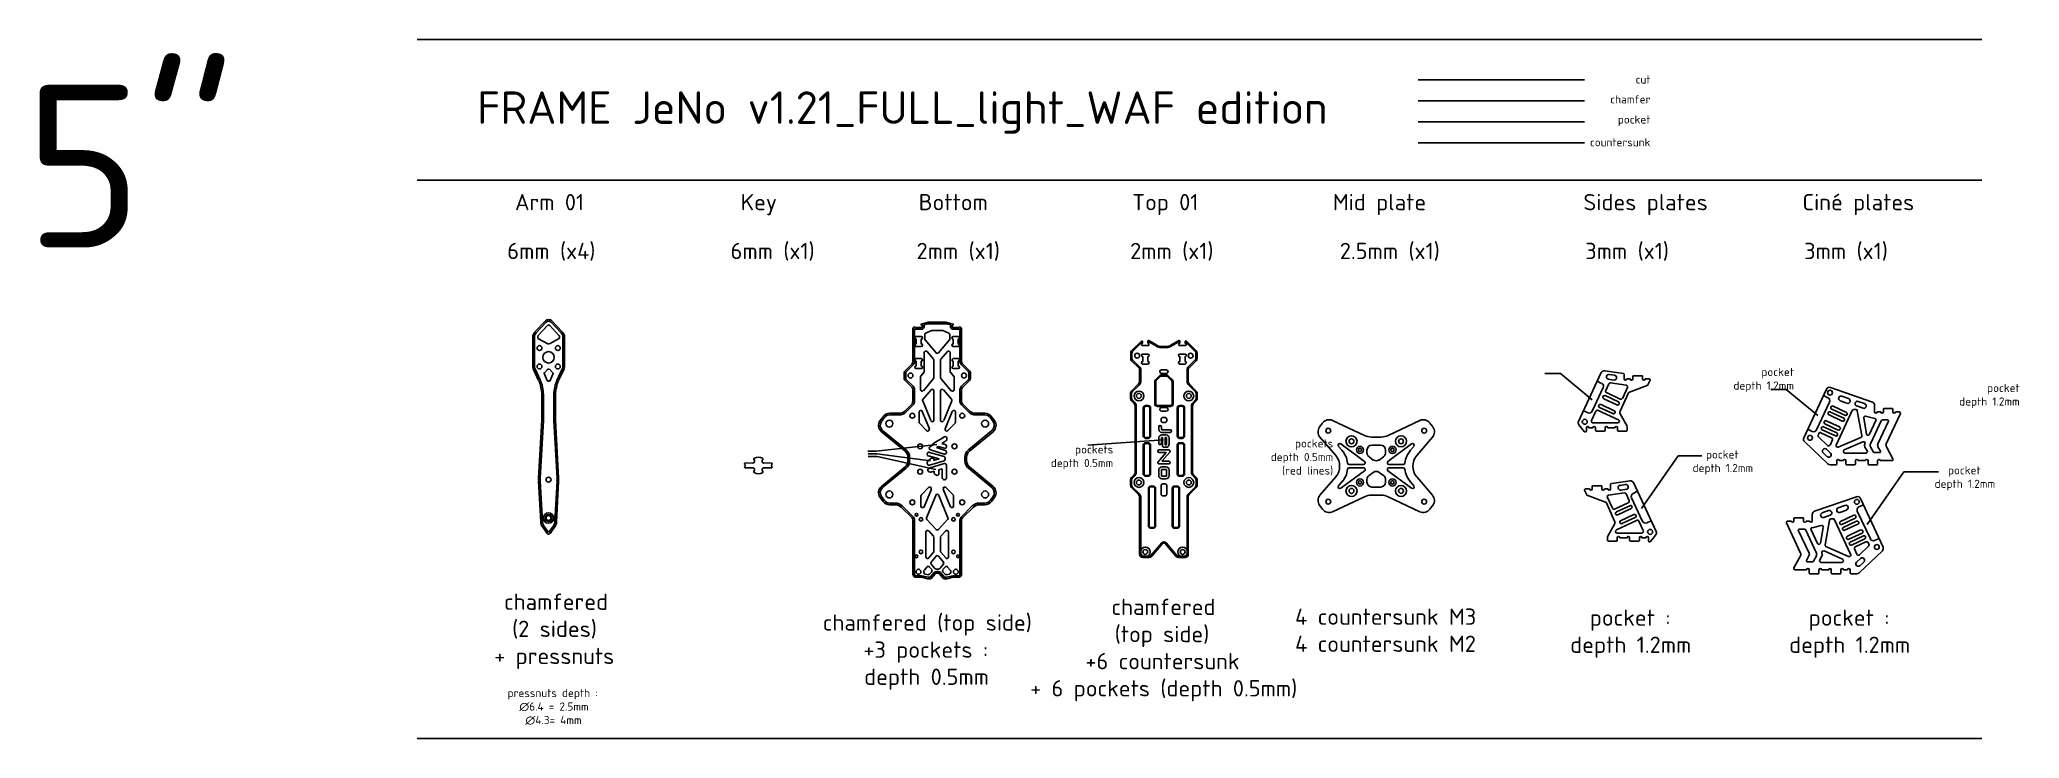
# Model space of a CAD drawing. Header units: millimetres. Extents: x -232 to 986, y 0 to 429.
import ezdxf

# ---------------------------------------------------------------- set-up
doc = ezdxf.new("R2010")
doc.units = ezdxf.units.MM
doc.linetypes.add('JIS_09_08', pattern=[10.75, 8, -0.55, 0.55, -0.55, 0.55, -0.55])
for name, color, linetype in [('Calque1', 150, 'Continuous'), ('Calque1_chamfered', 40, 'Continuous'), ('Calque1_countersunk', 90, 'Continuous'), ('Calque1_pocket', 10, 'Continuous')]:
    doc.layers.add(name, color=color, linetype=linetype)
doc.styles.get("Standard").update_dxf_attribs({"font": 'arial.ttf'})

msp = doc.modelspace()

# ---------------------------------------------------------------- texts
at = {"linetype": 'JIS_09_08'}
for s, width, insert, char_height, attachment_point in [('{\\fISOCPEUR|b0|i0|c0|p34;5"}', 327.756, (-241.5, 401.8), 100, 1), ('{\\fISOCPEUR|b0|i0|c0|p34;FRAME JeNo v1.21_FULL_light_WAF edition}', 689.507, (36.9, 397.7), 20, 1), ('{\\fISOCPEUR|b0|i0|c0|p34;Arm 01}', 327.756, (60.2, 334.6), 10, 1), ('{\\fISOCPEUR|b0|i0|c0|p34;Key}', 327.756, (199.1, 334.6), 10, 1), ('{\\fISOCPEUR|b0|i0|c0|p34;Bottom}', 327.756, (308.6, 334.6), 10, 1), ('{\\fISOCPEUR|b0|i0|c0|p34;Top 01}', 327.756, (440, 334.6), 10, 1), ('{\\fISOCPEUR|b0|i0|c0|p34;Mid plate}', 327.756, (563.4, 334.6), 10, 1), ('{\\fISOCPEUR|b0|i0|c0|p34;Sides plates}', 327.756, (717.6, 334.6), 10, 1), ('{\\fISOCPEUR|b0|i0|c0|p34;Ciné plates}', 327.756, (852.3, 334.6), 10, 1), ('{\\fISOCPEUR|b0|i0|c0|p34;6mm (x4)}', 327.756, (55.5, 304.6), 10, 1), ('{\\fISOCPEUR|b0|i0|c0|p34;6mm (x1)}', 327.756, (192.9, 304.6), 10, 1), ('{\\fISOCPEUR|b0|i0|c0|p34;2mm (x1)}', 327.756, (307.3, 304.6), 10, 1), ('{\\fISOCPEUR|b0|i0|c0|p34;2mm (x1)}', 327.756, (438.7, 304.6), 10, 1), ('{\\fISOCPEUR|b0|i0|c0|p34;2.5mm (x1)}', 327.756, (567.7, 304.6), 10, 1), ('{\\fISOCPEUR|b0|i0|c0|p34;3mm (x1)}', 327.756, (718.7, 304.6), 10, 1), ('{\\fISOCPEUR|b0|i0|c0|p34;3mm (x1)}', 327.756, (853.4, 304.6), 10, 1), ('{\\fISOCPEUR|b0|i0|c0|p34;pocket \\Pdepth 1.2mm }', 327.756, (847.1, 227.7), 5, 3), ('{\\fISOCPEUR|b0|i0|c0|p34;pocket \\Pdepth 1.2mm }', 327.756, (986, 217.9), 5, 3), ('{\\fISOCPEUR|b0|i0|c0|p34;pockets \\Pdepth 0.5mm\\P(red lines) }', 327.756, (563.6, 183.8), 5, 3), ('{\\fISOCPEUR|b0|i0|c0|p34;pockets \\Pdepth 0.5mm }', 327.756, (428.3, 180.1), 5, 3), ('\\pi154.37807;{\\fISOCPEUR|b0|i0|c0|p34;pocket \\P\\pi146.12807;depth 1.2mm }', 327.756, (638.6, 177), 5, 1), ('\\pi154.37807;{\\fISOCPEUR|b0|i0|c0|p34;pocket \\P\\pi146.12807;depth 1.2mm }', 327.756, (787.5, 167.3), 5, 1), ('\\pi133.87807;{\\fISOCPEUR|b0|i0|c0|p34;chamfered\\P\\pi138.87807;(2 sides)\\P\\pi127.87807;+ pressnuts}', 327.756, (-80.4, 89), 10, 1), ('\\pi133.87807;{\\fISOCPEUR|b0|i0|c0|p34;chamfered\\P\\pi135.87807;(top side)\\P\\pi117.87807;+6 countersunk\\P\\pi83.87807;+ 6 pockets (depth 0.5mm)}', 327.756, (293.3, 85.8), 10, 1), ('\\pi101.87807;{\\fISOCPEUR|b0|i0|c0|p34;chamfered (top side)\\P\\pi126.87807;+3 pockets :\\P\\pi127.37807;depth 0.5mm }', 327.756, (147.7, 76.2), 10, 1), ('\\pi109.87807;{\\fISOCPEUR|b0|i0|c0|p34;4 countersunk M3\\P4 countersunk M2}', 327.756, (430.3, 79.8), 10, 1), ('\\pi140.37807;{\\fISOCPEUR|b0|i0|c0|p34;pocket :\\P\\pi128.37807;depth 1.2mm }', 327.756, (581.1, 79.2), 10, 1), ('\\pi140.37807;{\\fISOCPEUR|b0|i0|c0|p34;pocket :\\P\\pi128.37807;depth 1.2mm }', 327.756, (715.8, 79.2), 10, 1)]:
    msp.add_mtext_dynamic_manual_height_columns(s, width=width, gutter_width=12.5, heights=[0], dxfattribs=dict(at, insert=insert, char_height=char_height, attachment_point=attachment_point))
at = {"insert": (19.2, 30.4), "char_height": 5, "attachment_point": 1}
msp.add_mtext_dynamic_manual_height_columns('\\pi36.45843;{\\fISOCPEUR|b0|i0|c0|p34;pressnuts depth : \\P\\pi43.70843;∅6.4 = 2.5mm\\P\\pi47.45843;∅4.3= 4mm}', width=126.917, gutter_width=12.5, heights=[0], dxfattribs=at)
at = {"layer": 'Calque1', "insert": (758.8, 407.5), "char_height": 5, "attachment_point": 3}
msp.add_mtext_dynamic_manual_height_columns('{\\fISOCPEUR|b0|i0|c0|p34;cut}', width=327.756, gutter_width=12.5, heights=[0], dxfattribs=at)
at = {"layer": 'Calque1_chamfered', "insert": (758.8, 395.3), "char_height": 5, "attachment_point": 3}
msp.add_mtext_dynamic_manual_height_columns('{\\fISOCPEUR|b0|i0|c0|p34;chamfer}', width=327.756, gutter_width=12.5, heights=[0], dxfattribs=at)
at = {"layer": 'Calque1_countersunk', "insert": (758.8, 368.9), "char_height": 5, "attachment_point": 3}
msp.add_mtext_dynamic_manual_height_columns('{\\fISOCPEUR|b0|i0|c0|p34;countersunk}', width=327.756, gutter_width=12.5, heights=[0], dxfattribs=at)
at = {"layer": 'Calque1_pocket', "insert": (758.8, 382.9), "char_height": 5, "attachment_point": 3}
msp.add_mtext_dynamic_manual_height_columns('{\\fISOCPEUR|b0|i0|c0|p34;pocket}', width=327.756, gutter_width=12.5, heights=[0], dxfattribs=at)

# ---------------------------------------------------------------- linework, layer by layer
for p, q in [((703.4, 224.2), (693.9, 224.2)), ((722.9, 208.1), (703.4, 224.2)), ((842.3, 214.4), (832.8, 214.4)), ((861.8, 198.4), (842.3, 214.4)), ((459.2, 183.5), (412.7, 180.3)), ((282.5, 176.6), (277.4, 176.6)), ((282.9, 174.9), (277.6, 174.9)), ((283.1, 173.2), (277.6, 173.2)), ((319.7, 180.7), (282.5, 176.6)), ((282.9, 174.9), (315.8, 170.5)), ((283.1, 173.2), (319.1, 165.2)), ((753.3, 141.2), (775.8, 173.6)), ((775.8, 173.6), (790.4, 173.6)), ((892.1, 131.4), (914.7, 163.8)), ((914.7, 163.8), (936.1, 163.8))]:
    msp.add_line(p, q)
at = {"layer": 'Calque1'}
for p, q in [((0, 429.5), (962.6, 429.5)), ((616, 404.7), (718.2, 404.7)), ((0, 343.2), (962.6, 343.2)), ((78.8, 256.5), (72.5, 249.9)), ((83.1, 256.5), (89.3, 249.9)), ((71.2, 246.5), (71.2, 228.8)), ((74.3, 247), (74.3, 246.4)), ((80.2, 253.7), (74.5, 247.6)), ((74.8, 245.5), (80.5, 242.6)), ((87.1, 245.5), (81.4, 242.6)), ((81.7, 253.7), (87.3, 247.6)), ((87.6, 247), (87.6, 246.4)), ((90.7, 246.5), (90.7, 228.8)), ((312.3, 245.5), (312.3, 248.2)), ((319.3, 237), (312.5, 244.9)), ((312.9, 249.1), (316.7, 250.7)), ((317.1, 250.8), (320, 250.8)), ((323, 250.8), (320, 250.8)), ((320.8, 237), (327.6, 244.9)), ((327.2, 249.1), (323.4, 250.7)), ((327.8, 245.5), (327.8, 248.2)), ((312, 225.6), (312, 237.1)), ((313.8, 237.8), (317.8, 233.1)), ((318, 232.5), (318, 221.8)), ((322, 232.5), (322, 221.8)), ((326.3, 237.8), (322.3, 233.1)), ((328, 225.6), (328, 237.1)), ((71.6, 226.7), (74.8, 219.9)), ((78.3, 223.8), (80, 220)), ((78.5, 224.9), (80.2, 226.7)), ((83.4, 224.9), (81.6, 226.7)), ((83.6, 223.8), (81.8, 220)), ((90.2, 226.7), (87.1, 219.9)), ((309.7, 222.1), (309.7, 214.4)), ((310, 222.7), (311.8, 224.9)), ((317.8, 221.1), (311.5, 213.7)), ((322.3, 221.1), (328.6, 213.7)), ((330.1, 222.7), (328.3, 224.9)), ((330.4, 222.1), (330.4, 214.4)), ((458, 226.5), (460.9, 226.5)), ((460.9, 224.3), (458, 224.3)), ((714.6, 194.8), (728.6, 224.8)), ((730.7, 226), (742.2, 224.3)), ((733, 220.7), (736.3, 220.2)), ((733.4, 223.7), (736.7, 223.2)), ((742.6, 220.9), (742.6, 223.8)), ((744.2, 220.9), (746.4, 220.9)), ((748, 220.9), (748, 222.4)), ((748.5, 222.9), (753.5, 222.9)), ((754, 220.9), (754, 222.4)), ((755.6, 220.9), (758.2, 220.9)), ((757.3, 217.3), (758.7, 220.2)), ((76.7, 196.5), (76.7, 211.4)), ((85.2, 196.5), (85.2, 211.4)), ((311.1, 207.4), (316.1, 195.3)), ((311.3, 208.4), (316.3, 214.2)), ((318, 213.6), (318, 195.6)), ((322, 213.6), (322, 195.6)), ((328.8, 208.4), (323.8, 214.2)), ((329, 207.4), (324, 195.3)), ((730.1, 208.8), (738.2, 205)), ((730.9, 210.7), (739.1, 206.8)), ((731.3, 213.8), (733.2, 217.9)), ((731.7, 212.5), (740.2, 208.5)), ((734.2, 218.5), (743.9, 217.1)), ((740.1, 201.2), (745.3, 212.3)), ((741.6, 209), (744.7, 215.7)), ((745.9, 212.8), (756.8, 216.8)), ((853.2, 184.7), (867.1, 214.6)), ((869.6, 215.6), (895.4, 206.7)), ((879.7, 206), (875.6, 207.5)), ((880.7, 208.9), (876.6, 210.3)), ((890.6, 205.8), (886.7, 207.1)), ((74.8, 160), (76.7, 195.5)), ((87.1, 160), (85.2, 195.5)), ((308.9, 194.4), (308.9, 200.6)), ((310.8, 201), (315.2, 190.3)), ((329.3, 201), (324.9, 190.3)), ((331.2, 194.4), (331.2, 200.6)), ((460.9, 203.3), (458, 203.3)), ((458, 201.1), (460.9, 201.1)), ((582.8, 186.1), (563.2, 195.4)), ((597.4, 186.1), (617, 195.4)), ((722.6, 195.3), (725.3, 201.1)), ((726.6, 201.6), (739.1, 195.8)), ((727.5, 203.4), (735.7, 199.6)), ((728.4, 205.2), (736.5, 201.4)), ((744.4, 191.8), (740.2, 199.4)), ((867, 195.2), (875.1, 191.4)), ((868.7, 198.8), (876.8, 195)), ((869.5, 200.6), (877.7, 196.8)), ((870.4, 202.4), (878.5, 198.6)), ((871.2, 204.2), (879.4, 200.4)), ((873.1, 180.3), (883, 201.5)), ((883.9, 202.1), (885.2, 202.1)), ((889.6, 202.9), (885.7, 204.3)), ((888.9, 186.1), (886.1, 201.3)), ((891.7, 187.1), (890, 196.9)), ((896.8, 196.7), (891.2, 198)), ((893.6, 186.9), (897.5, 195.3)), ((894.2, 181), (900.9, 195.5)), ((896.7, 200.7), (896.7, 204.8)), ((898.3, 200.7), (900.5, 200.7)), ((898.7, 181), (905.3, 195)), ((901.4, 195.7), (904.8, 195.7)), ((902.1, 200.7), (902.1, 202.2)), ((902.6, 202.7), (907.5, 202.7)), ((903.9, 181), (912.6, 199.6)), ((908, 200.7), (908, 202.2)), ((909.6, 200.7), (911.8, 200.7)), ((309.1, 193.7), (313.5, 189.2)), ((331, 193.7), (326.6, 189.2)), ((555.3, 191.4), (557.1, 193.8)), ((555.5, 185.2), (565.2, 173.8)), ((590.1, 185.2), (587.1, 185.2)), ((590.1, 185.2), (593.2, 185.2)), ((624.7, 185.2), (615, 173.8)), ((624.9, 191.4), (623.1, 193.8)), ((718.1, 188.6), (714.8, 192.8)), ((718.5, 188.4), (718.9, 188.4)), ((719.4, 188.9), (719.4, 190.9)), ((721, 190.9), (723.4, 190.9)), ((723.5, 193.9), (738.7, 193.9)), ((725, 189.4), (725, 190.9)), ((725.5, 188.9), (730.4, 188.9)), ((730.9, 189.4), (730.9, 190.9)), ((732.5, 190.9), (737, 190.9)), ((738.6, 189.4), (738.6, 190.9)), ((739.1, 188.9), (744, 188.9)), ((744.5, 189.4), (744.5, 191.3)), ((862, 186.5), (862.4, 187.4)), ((862.2, 185.3), (867.7, 180)), ((863.7, 187.9), (870.3, 184.8)), ((864.4, 189.7), (872.6, 185.9)), ((865.3, 191.5), (873.4, 187.7)), ((866.1, 193.4), (874.3, 189.5)), ((869.3, 180.3), (870.8, 183.5)), ((888.3, 185), (874.4, 179)), ((207.6, 170.5), (207.2, 171.6)), ((212.3, 170.5), (212.7, 171.6)), ((566.9, 179.5), (569, 177.1)), ((568.3, 181), (582.9, 170.1)), ((584.4, 177.2), (584.4, 175.5)), ((585.7, 173.1), (588.3, 171.1)), ((590.1, 180.2), (587.4, 180.2)), ((590.1, 180.2), (592.8, 180.2)), ((594.5, 173.1), (591.9, 171.1)), ((595.8, 177.2), (595.8, 175.5)), ((611.9, 181), (597.3, 170.1)), ((613.3, 179.5), (611.2, 177.1)), ((853.6, 182.5), (867.9, 168.8)), ((865, 175.5), (867.4, 173.2)), ((867.1, 177.7), (869.5, 175.4)), ((873.4, 168.7), (873.4, 170.7)), ((875, 170.7), (877.5, 170.7)), ((889.5, 182.3), (878.1, 177.3)), ((878.5, 175.4), (891.3, 175.4)), ((879.1, 168.7), (879.1, 170.7)), ((885, 168.7), (885, 170.7)), ((886.6, 170.7), (891.1, 170.7)), ((890.6, 180.4), (890.8, 180.9)), ((892.1, 176.8), (890.6, 179.5)), ((892.7, 168.7), (892.7, 170.7)), ((896, 176), (894.3, 179.2)), ((896.5, 175.7), (899.9, 175.7)), ((898.6, 168.7), (898.6, 170.7)), ((900.3, 176.5), (898.8, 179.2)), ((900.2, 170.7), (907.3, 170.7)), ((908, 171.9), (904, 179.2)), ((206.6, 169.2), (202, 169.3)), ((206.6, 166.3), (202, 166.2)), ((207.6, 165), (207.2, 163.8)), ((212.3, 165), (212.7, 163.8)), ((213.3, 169.2), (217.9, 169.3)), ((213.3, 166.3), (217.9, 166.2)), ((565.2, 160.8), (555.5, 149.5)), ((568.3, 153.7), (582.9, 164.5)), ((573.5, 168.3), (582.4, 168.3)), ((573.5, 166.3), (582.4, 166.3)), ((584.4, 157.5), (584.4, 159.2)), ((585.7, 161.6), (588.3, 163.5)), ((594.5, 161.6), (591.9, 163.5)), ((595.8, 157.5), (595.8, 159.2)), ((611.9, 153.7), (597.3, 164.5)), ((606.7, 168.3), (597.9, 168.3)), ((606.7, 166.3), (597.9, 166.3)), ((615, 160.8), (624.7, 149.5)), ((869.3, 168.2), (872.9, 168.2)), ((879.6, 168.2), (884.5, 168.2)), ((893.2, 168.2), (898.1, 168.2)), ((76.1, 133), (74.8, 158)), ((85.8, 133), (87.1, 158)), ((310, 149), (310, 142.8)), ((310.3, 149.7), (314.7, 154.2)), ((312, 142.4), (316.4, 153.1)), ((313.5, 135.6), (319.1, 149.3)), ((326.6, 135.6), (321, 149.3)), ((328.1, 142.4), (323.7, 153.1)), ((329.8, 149.7), (325.4, 154.2)), ((330, 149), (330, 142.8)), ((563.2, 139.3), (582.8, 148.5)), ((566.9, 155.2), (569, 157.6)), ((587.1, 149.5), (590.1, 149.5)), ((590.1, 154.5), (587.4, 154.5)), ((590.1, 154.5), (592.8, 154.5)), ((593.2, 149.5), (590.1, 149.5)), ((617, 139.3), (597.4, 148.5)), ((613.3, 155.2), (611.2, 157.6)), ((719.6, 149.7), (718.3, 152.6)), ((721.4, 153.3), (718.7, 153.3)), ((731.1, 145.2), (720.2, 149.2)), ((723, 153.3), (723, 154.8)), ((728.4, 155.3), (723.5, 155.3)), ((728.9, 153.3), (728.9, 154.8)), ((732.7, 153.3), (730.5, 153.3)), ((735.4, 141.4), (732.3, 148.1)), ((742.7, 150.9), (733.1, 149.5)), ((734.3, 153.3), (734.3, 156.2)), ((746.3, 158.3), (734.8, 156.7)), ((743.5, 156), (740.2, 155.5)), ((744, 153.1), (740.7, 152.6)), ((745.7, 146.2), (743.8, 150.3)), ((762.3, 127.2), (748.4, 157.2)), ((885.5, 148.5), (859.8, 139.6)), ((901.9, 117.6), (888, 147.5)), ((313.7, 134.6), (319.3, 128.4)), ((326.4, 134.6), (320.8, 128.4)), ((555.3, 143.3), (557.1, 140.8)), ((624.9, 143.3), (623.1, 140.8)), ((736.8, 133.5), (731.7, 144.7)), ((745.2, 144.8), (736.7, 140.9)), ((746.1, 143), (737.9, 139.2)), ((746.9, 141.2), (738.8, 137.4)), ((748.6, 137.6), (740.4, 133.8)), ((749.4, 135.8), (741.3, 132)), ((847.1, 133.6), (847.1, 135.1)), ((852.5, 135.6), (847.6, 135.6)), ((853, 133.6), (853, 135.1)), ((858.4, 133.6), (858.4, 137.7)), ((864.5, 138.6), (868.4, 140)), ((865.5, 135.8), (869.4, 137.2)), ((866.3, 119), (869, 134.1)), ((871.2, 135), (870, 135)), ((882, 113.2), (872.1, 134.4)), ((874.4, 141.7), (878.5, 143.2)), ((875.4, 138.9), (879.5, 140.3)), ((883.9, 137.1), (875.8, 133.3)), ((884.8, 135.3), (876.6, 131.5)), ((80.1, 125.9), (77, 130.4)), ((81.8, 125.9), (84.9, 130.4)), ((313, 111.5), (313, 126.8)), ((314.8, 127.5), (317.8, 124.2)), ((318, 123.5), (318, 115)), ((322, 123.5), (322, 115)), ((325.3, 127.5), (322.3, 124.2)), ((327, 111.5), (327, 126.8)), ((732.4, 121.8), (732.4, 123.7)), ((732.6, 124.2), (736.8, 131.7)), ((750.3, 134), (737.9, 128.2)), ((753.5, 126.2), (738.3, 126.2)), ((738.4, 121.8), (738.4, 123.3)), ((744.4, 123.3), (740, 123.3)), ((746, 121.8), (746, 123.3)), ((754.4, 127.7), (751.7, 133.5)), ((752, 121.8), (752, 123.3)), ((756, 123.3), (753.6, 123.3)), ((757.6, 121.3), (757.6, 123.3)), ((758.9, 121), (762.1, 125.1)), ((851.2, 113.9), (842.6, 132.5)), ((845.5, 133.6), (843.3, 133.6)), ((856.4, 113.9), (849.8, 127.9)), ((853.7, 128.6), (850.3, 128.6)), ((860.9, 113.9), (854.2, 128.3)), ((856.8, 133.6), (854.6, 133.6)), ((861.5, 119.8), (857.6, 128.1)), ((858.3, 129.5), (863.9, 130.9)), ((863.4, 120), (865.1, 129.7)), ((885.6, 133.5), (877.4, 129.7)), ((886.4, 131.7), (878.3, 127.9)), ((888.1, 128.1), (880, 124.2)), ((889, 126.2), (880.8, 122.4)), ((889.8, 124.4), (881.7, 120.6)), ((890.7, 122.6), (882.5, 118.8)), ((317.8, 114.4), (314.8, 110.9)), ((319.3, 111.9), (316.3, 108.4)), ((320.8, 111.9), (323.8, 108.4)), ((322.3, 114.4), (325.3, 110.9)), ((737.9, 121.3), (732.9, 121.3)), ((751.5, 121.3), (746.5, 121.3)), ((758.5, 120.8), (758.1, 120.8)), ((847.1, 104.8), (851.2, 112.1)), ((854.8, 109.4), (856.3, 112.1)), ((859.1, 108.9), (860.9, 112.1)), ((863, 109.7), (864.5, 112.4)), ((864.5, 113.3), (864.3, 113.8)), ((865.6, 115.2), (877, 110.2)), ((866.8, 117.9), (880.7, 111.8)), ((885.8, 113.2), (884.4, 116.4)), ((891.4, 120.8), (884.8, 117.7)), ((888, 110.6), (885.6, 108.3)), ((901.5, 115.3), (887.2, 101.7)), ((893, 118.2), (887.4, 112.9)), ((893.2, 119.4), (892.7, 120.3)), ((311.8, 102), (311.8, 102.8)), ((313.7, 105.3), (312.1, 103.4)), ((314.4, 100.6), (312.6, 101)), ((315.2, 105.3), (316.6, 103.7)), ((316.6, 102.4), (315.3, 101)), ((316.3, 107.1), (318.5, 104.5)), ((320, 104.1), (319.3, 104.1)), ((320, 104.1), (320.8, 104.1)), ((323.8, 107.1), (321.6, 104.5)), ((324.9, 105.3), (323.5, 103.7)), ((323.5, 102.4), (324.8, 101)), ((325.7, 100.6), (327.5, 101)), ((326.4, 105.3), (328, 103.4)), ((328.3, 102), (328.3, 102.8)), ((854.9, 103.6), (847.8, 103.6)), ((858.6, 108.6), (855.2, 108.6)), ((856.5, 101.6), (856.5, 103.6)), ((862, 101.1), (857, 101.1)), ((862.5, 101.6), (862.5, 103.6)), ((876.6, 108.2), (863.9, 108.2)), ((868.5, 103.6), (864.1, 103.6)), ((870.1, 101.6), (870.1, 103.6)), ((875.5, 101.1), (870.6, 101.1)), ((876, 101.6), (876, 103.6)), ((880.1, 103.6), (877.6, 103.6)), ((881.7, 101.6), (881.7, 103.6)), ((885.8, 101.1), (882.2, 101.1)), ((890.1, 108.4), (887.7, 106.1)), ((0, 0), (962.6, 0))]:
    msp.add_line(p, q, dxfattribs=at)
for points in [[(320, 101.6), (319.6, 101.6, 0.219685), (318.9, 101.3), (316.5, 98.4, -0.219685), (315.7, 98.1), (314.6, 98.1, -0.053022), (314.2, 98.1), (310.3, 99, 0.053022), (309.9, 99), (307, 99, -0.414214), (305, 101), (305, 134.1, 0.198912), (304.5, 135.5), (297.8, 142.1, 0.198912), (294.3, 143.6), (290.7, 143.6, -0.237956), (286.7, 145.6), (284.9, 148.1, -0.39909), (285.7, 154.9), (300.2, 166.8, 0.224285), (302, 170.7), (302, 171.7), (302, 172.7, 0.224285), (300.2, 176.6), (285.7, 188.5, -0.39909), (284.9, 195.3), (286.7, 197.7, -0.237956), (290.7, 199.8), (296.5, 199.8, 0.198912), (300, 201.2), (304.5, 205.7, 0.198912), (305, 207.1), (305, 214.3, 0.198912), (304.5, 215.7), (300.2, 219.9, -0.198912), (299.6, 221.4), (299.6, 223), (299.6, 224.6, -0.198912), (300.2, 226), (304.5, 230.2, 0.198912), (305, 231.6), (305, 251.8, -0.322824), (305.7, 252.7), (306.3, 252.9, 0.284915), (307, 252.5), (310.2, 252.5, 1), (310.2, 254.1), (310.2, 254.6), (314, 255.7, -0.069107), (314.6, 255.8), (320, 255.8)], [(320, 101.6), (320.5, 101.6, -0.219685), (321.2, 101.3), (323.6, 98.4, 0.219685), (324.4, 98.1), (325.5, 98.1, 0.053022), (325.9, 98.1), (329.8, 99, -0.053022), (330.2, 99), (333, 99, 0.414214), (335, 101), (335, 134.1, -0.198912), (335.6, 135.5), (342.3, 142.1, -0.198912), (345.8, 143.6), (349.4, 143.6, 0.237956), (353.4, 145.6), (355.2, 148.1, 0.39909), (354.4, 154.9), (339.9, 166.8, -0.224285), (338.1, 170.7), (338.1, 171.7), (338.1, 172.7, -0.224285), (339.9, 176.6), (354.4, 188.5, 0.39909), (355.2, 195.3), (353.4, 197.7, 0.237956), (349.4, 199.8), (343.6, 199.8, -0.198912), (340.1, 201.2), (335.6, 205.7, -0.198912), (335, 207.1), (335, 214.3, -0.198912), (335.6, 215.7), (339.9, 219.9, 0.198912), (340.5, 221.4), (340.5, 223), (340.5, 224.6, 0.198912), (339.9, 226), (335.6, 230.2, -0.198912), (335, 231.6), (335, 251.8, 0.322824), (334.4, 252.7), (333.8, 252.9, -0.284915), (333, 252.5), (329.9, 252.5, -1), (329.9, 254.1), (329.9, 254.6), (326, 255.7, 0.069107), (325.5, 255.8), (320, 255.8)], [(459.5, 120.1, 0.219685), (458.7, 119.7), (452, 111.9, -0.219685), (450.5, 111.2), (446.5, 111.2, -0.414214), (444.5, 113.2), (444.5, 148.5, 0.198912), (443.9, 149.9), (439.5, 154.2, -0.198912), (438.9, 155.7), (438.9, 158.9, -0.198912), (439.5, 160.3), (441.2, 162, 0.198912), (441.8, 163.4), (441.8, 204.3, 0.198912), (441.2, 205.8), (439.5, 207.5, -0.198912), (438.9, 208.9), (438.9, 212.1, -0.198912), (439.5, 213.5), (443.9, 217.9, 0.198912), (444.5, 219.3), (444.5, 226.9, 0.198912), (444.2, 227.6), (439.6, 232.1, -0.198912), (439.1, 233.5), (439.1, 235.2), (439.1, 236.8, -0.198912), (439.6, 238.2), (445.6, 244.1, -0.668179), (446.4, 243.8), (446.4, 243, 1), (446.4, 241.4), (449.6, 241.4, 1.000028), (449.6, 243), (449.6, 244.1, -0.58149), (450.3, 244.5), (455.2, 241.6, 0.134807), (457.8, 240.9), (459.5, 240.9)], [(459.5, 120.1, -0.219685), (460.2, 119.7), (466.9, 111.9, 0.219685), (468.4, 111.2), (472.5, 111.2, 0.414214), (474.5, 113.2), (474.5, 148.5, -0.198912), (475, 149.9), (479.4, 154.2, 0.198912), (480, 155.7), (480, 158.9, 0.198912), (479.4, 160.3), (477.7, 162, -0.198912), (477.1, 163.4), (477.1, 204.3, -0.198912), (477.7, 205.8), (479.4, 207.5, 0.198912), (480, 208.9), (480, 212.1, 0.198912), (479.4, 213.5), (475, 217.9, -0.198912), (474.5, 219.3), (474.5, 226.9, -0.198912), (474.8, 227.6), (479.3, 232.1, 0.198912), (479.9, 233.5), (479.9, 235.2), (479.9, 236.8, 0.198912), (479.3, 238.2), (473.3, 244.1, 0.668179), (472.5, 243.8), (472.5, 243, -1), (472.5, 241.4), (469.3, 241.4, -1.000028), (469.3, 243), (469.3, 244.1, 0.58149), (468.6, 244.5), (463.7, 241.6, -0.134807), (461.1, 240.9), (459.5, 240.9)]]:
    msp.add_lwpolyline(points, format="xyb", dxfattribs=at)
for points in [[(310.2, 245.4, 1), (310.2, 247), (307, 247, 1), (307, 245.4), (307, 242.5, 1), (307, 240.9), (310.2, 240.9, 1), (310.2, 242.5)], [(329.9, 245.4, -1), (329.9, 247), (333, 247, -1), (333, 245.4), (333, 242.5, -1), (333, 240.9), (329.9, 240.9, -1), (329.9, 242.5)], [(310.2, 231.8, 1), (310.2, 233.4), (307, 233.4, 1), (307, 231.8), (307, 228.9, 1), (307, 227.3), (310.2, 227.3, 1), (310.2, 228.9)], [(329.9, 231.8, -1), (329.9, 233.4), (333, 233.4, -1), (333, 231.8), (333, 228.9, -1), (333, 227.3), (329.9, 227.3, -1), (329.9, 228.9)], [(449.6, 230.1, 1), (449.6, 231.7), (449.6, 234.6, 1), (449.6, 236.2), (446.5, 236.2, 1), (446.5, 234.6), (446.5, 231.7, 1), (446.5, 230.1)], [(469.3, 230.1, -1), (469.3, 231.7), (469.3, 234.6, -1), (469.3, 236.2), (472.5, 236.2, -1), (472.5, 234.6), (472.5, 231.7, -1), (472.5, 230.1)], [(457.9, 222.7), (461, 222.7, -0.198912), (461.7, 222.4), (464.2, 219.9, -0.198912), (464.5, 219.2), (464.5, 205.7, -0.414214), (463.5, 204.7), (455.5, 204.7, -0.414214), (454.5, 205.7), (454.5, 219.2, -0.198912), (454.8, 219.9), (457.2, 222.4, -0.198912)], [(448.3, 204.1), (449.8, 204.1, -0.414214), (450.8, 203.1), (450.8, 185.9, -0.414214), (449.8, 184.9), (448.3, 184.9, -0.414214), (447.3, 185.9), (447.3, 203.1, -0.414214)], [(470.7, 204.1), (469.2, 204.1, 0.414214), (468.2, 203.1), (468.2, 185.9, 0.414214), (469.2, 184.9), (470.7, 184.9, 0.414214), (471.7, 185.9), (471.7, 203.1, 0.414214)], [(448.3, 181.2), (449.8, 181.2, -0.414214), (450.8, 180.2), (450.8, 162.6, -0.414214), (449.8, 161.6), (448.3, 161.6, -0.414214), (447.3, 162.6), (447.3, 180.2, -0.414214)], [(470.7, 181.2), (469.2, 181.2, 0.414214), (468.2, 180.2), (468.2, 162.6, 0.414214), (469.2, 161.6), (470.7, 161.6, 0.414214), (471.7, 162.6), (471.7, 180.2, 0.414214)], [(451.4, 154.6), (452.9, 154.6, -0.414214), (453.9, 153.6), (453.9, 130.6, -0.414214), (452.9, 129.6), (451.4, 129.6, -0.414214), (450.4, 130.6), (450.4, 153.6, -0.414214)], [(467.6, 154.6), (466.1, 154.6, 0.414214), (465.1, 153.6), (465.1, 130.6, 0.414214), (466.1, 129.6), (467.6, 129.6, 0.414214), (468.6, 130.6), (468.6, 153.6, 0.414214)]]:
    msp.add_lwpolyline(points, format="xyb", close=True, dxfattribs=at)
for centre, radius in [((75.3, 239.9), 1.5), ((80.9, 234.2), 3.5), ((86.6, 239.9), 1.5), ((443, 235.2), 1.5), ((475.9, 235.2), 1.5), ((75.3, 228.6), 1.5), ((86.6, 228.6), 1.5), ((303.6, 223), 1.5), ((336.5, 223), 1.5), ((444.1, 210.5), 1.5), ((474.8, 210.5), 1.5), ((869.3, 212.5), 1.5), ((290.6, 193.5), 2.15), ((304.7, 198.3), 1.5), ((335.4, 198.3), 1.5), ((349.5, 193.5), 2.15), ((718.4, 194.6), 1.5), ((560.6, 189.1), 1.5), ((574.9, 182.6), 1.5), ((605.4, 182.6), 1.5), ((619.6, 189.1), 1.5), ((857, 184.7), 1.5), ((309.5, 179.5), 1.5), ((330.6, 179.5), 1.5), ((580.1, 177.3), 1), ((600.1, 177.3), 1), ((80.9, 159), 1.5), ((309.5, 163.9), 1.5), ((330.6, 163.9), 1.5), ((444.1, 157.3), 1.5), ((474.8, 157.3), 1.5), ((290.6, 149.9), 2.15), ((304.7, 145.1), 1.5), ((335.4, 145.1), 1.5), ((349.5, 149.9), 2.15), ((560.6, 145.5), 1.5), ((574.9, 152.1), 1.5), ((580.1, 157.3), 1), ((600.1, 157.3), 1), ((605.4, 152.1), 1.5), ((619.6, 145.5), 1.5), ((885.8, 145.4), 1.5), ((80.9, 135.4), 1.5), ((307.3, 137.4), 0.85), ((310, 134.6), 1.1), ((330, 134.6), 1.1), ((332.8, 137.4), 0.85), ((758.6, 126.9), 1.5), ((307.3, 111.9), 0.85), ((310, 114.6), 1.1), ((330, 114.6), 1.1), ((332.8, 111.9), 0.85), ((448, 114.6), 1.5), ((471, 114.6), 1.5), ((898.1, 117.6), 1.5), ((308.5, 102.4), 1.5), ((331.5, 102.4), 1.5)]:
    msp.add_circle(centre, radius, dxfattribs=at)
for centre, radius, start, end in [((80.9, 254.4), 3, 43.3504, 136.6496), ((76.2, 246.5), 5, 136.6496, 180), ((75.3, 247), 1, 136.6496, 180), ((75.3, 246.4), 1, 180, 243.2647), ((80.9, 253), 1, 43.3504, 136.6496), ((86.6, 246.4), 1, 296.7353, 360), ((86.6, 247), 1, 360, 43.3504), ((85.7, 246.5), 5, 360, 43.3504), ((313.3, 248.2), 1, 112.861, 180), ((313.3, 245.5), 1, 180, 220.6524), ((317.1, 249.8), 1, 90, 112.861), ((323, 249.8), 1, 67.139, 90), ((326.8, 248.2), 1, 0, 67.139), ((326.8, 245.5), 1, 319.3476, 0), ((80.9, 243.5), 1, 243.2647, 296.7353), ((313, 237.1), 1, 40.6524, 180), ((317, 232.5), 1, 0, 40.6524), ((320, 237.7), 1, 220.6524, 319.3476), ((323, 232.5), 1, 139.3476, 180), ((327, 237.1), 1, 360, 139.3476), ((76.2, 228.8), 5, 180, 205.0173), ((56.7, 211.4), 20, 360, 25.0173), ((79.2, 224.2), 1, 135, 205.0173), ((80.9, 220.5), 1, 205.0173, 334.9827), ((80.9, 226), 1, 45, 135), ((82.7, 224.2), 1, 334.9827, 45), ((105.2, 211.4), 20, 154.9827, 180), ((85.7, 228.8), 5, 334.9827, 360), ((310.7, 222.1), 1, 139.3476, 180), ((311, 225.6), 1, 319.3476, 0), ((317, 221.8), 1, 319.3476, 360), ((323, 221.8), 1, 180, 220.6524), ((329, 225.6), 1, 180, 220.6524), ((329.4, 222.1), 1, 360, 40.6524), ((458, 225.4), 1.1, 90, 270), ((460.9, 225.4), 1.1, 270, 90), ((730.4, 224), 2, 81.8076, 155), ((733.2, 222.2), 1.5, 81.8076, 261.8076), ((736.5, 221.7), 1.5, 261.8076, 81.8076), ((742.1, 223.8), 0.5, 0, 81.8076), ((743.4, 220.9), 0.8, 180, 0), ((747.2, 220.9), 0.8, 180, 0), ((748.5, 222.4), 0.5, 90, 180), ((753.5, 222.4), 0.5, 0, 90), ((754.8, 220.9), 0.8, 180, 0), ((758.2, 220.4), 0.5, 335, 90), ((310.7, 214.4), 1, 180, 319.3476), ((312, 207.8), 1, 139.3476, 198.9038), ((317, 213.6), 1, 0, 139.3476), ((323, 213.6), 1, 40.6524, 180), ((329.4, 214.4), 1, 220.6524, 360), ((328.1, 207.8), 1, 341.0962, 40.6524), ((730.5, 209.7), 1, 65.01, 245.01), ((732.2, 213.4), 1, 155, 245.01), ((734.1, 217.5), 1, 81.8076, 155), ((740.6, 209.4), 1, 245.01, 335), ((743.8, 216.1), 1, 335, 81.8076), ((746.2, 211.9), 1, 109.9935, 155), ((756.4, 217.7), 1, 289.9935, 335), ((868.9, 213.8), 2, 70.8686, 155), ((876.1, 208.9), 1.5, 70.8686, 250.8686), ((880.2, 207.4), 1.5, 250.8686, 70.8686), ((886.2, 205.7), 1.5, 70.8686, 250.8686), ((56.7, 196.5), 20, 357.0258, 360), ((105.2, 196.5), 20, 180, 182.9742), ((309.9, 200.6), 1, 22.2736, 180), ((317, 195.6), 1, 202.3927, 0), ((323, 195.6), 1, 180, 337.6073), ((330.2, 200.6), 1, 360, 157.7264), ((458, 202.2), 1.1, 90, 270), ((460.9, 202.2), 1.1, 270, 90), ((561.1, 190.9), 5, 64.6114, 143.5397), ((619.1, 190.9), 5, 36.4603, 115.3886), ((723.5, 194.9), 1, 155, 270), ((726.2, 200.7), 1, 65.01, 155), ((727.9, 204.3), 1, 65.01, 245.01), ((736.1, 200.5), 1, 245.01, 65.01), ((738.6, 205.9), 1, 245.01, 65.01), ((738.7, 194.9), 1, 270, 65.01), ((741.9, 200.3), 2, 155, 209.2621), ((866.6, 194.3), 1, 65.01, 245.01), ((869.1, 199.7), 1, 65.01, 245.01), ((870.8, 203.3), 1, 65.01, 245.01), ((877.2, 195.9), 1, 245.01, 65.01), ((878.9, 199.5), 1, 245.01, 65.01), ((883.9, 201.1), 1, 90, 155.01), ((885.2, 201.1), 1, 10.1486, 90), ((890.1, 204.3), 1.5, 250.8686, 70.8686), ((891, 197), 1, 76.5852, 190.1486), ((894.7, 204.8), 2, 0, 70.8686), ((897.5, 200.7), 0.8, 180, 0), ((896.6, 195.7), 1, 335, 76.5852), ((901.3, 200.7), 0.8, 180, 0), ((901.4, 195.2), 0.5, 90, 155), ((902.6, 202.2), 0.5, 90, 180), ((904.8, 195.2), 0.5, 335, 90), ((907.5, 202.2), 0.5, 0, 90), ((908.8, 200.7), 0.8, 180, 0), ((911.8, 199.9), 0.8, 335, 90), ((309.9, 194.4), 1, 180, 224.2547), ((314.2, 189.9), 1, 224.2547, 22.2736), ((325.9, 189.9), 1, 157.7264, 315.7453), ((330.2, 194.4), 1, 315.7453, 360), ((559.3, 188.4), 5, 143.5397, 220.5599), ((587.1, 195.2), 10, 244.6114, 270), ((593.2, 195.2), 10, 270, 295.3886), ((620.9, 188.4), 5, 319.4401, 36.4603), ((716.4, 194), 2, 155, 217.7421), ((718.5, 188.9), 0.5, 217.7421, 270), ((718.9, 188.9), 0.5, 270, 0), ((720.2, 190.9), 0.8, 0, 180), ((724.2, 190.9), 0.8, 0, 180), ((725.5, 189.4), 0.5, 180, 270), ((730.4, 189.4), 0.5, 270, 0), ((731.7, 190.9), 0.8, 0, 180), ((737.8, 190.9), 0.8, 0, 180), ((739.1, 189.4), 0.5, 180, 270), ((744, 189.4), 0.5, 270, 0), ((743.5, 191.3), 1, 0, 29.2621), ((855, 183.9), 2, 155, 226.2419), ((862.9, 186), 1, 155, 226.2419), ((863.3, 187), 1, 65.01, 155), ((864.9, 190.6), 1, 65.01, 245.01), ((869.8, 183.9), 1, 335, 65.01), ((873, 186.8), 1, 245.01, 65.01), ((874.7, 190.5), 1, 245.01, 65.01), ((887.9, 185.9), 1, 293.5469, 10.1486), ((892.7, 187.3), 1, 190.1486, 335), ((207.7, 171.8), 0.5, 115.6835, 198.4473), ((210, 167), 5.76, 64.3165, 115.6835), ((212.2, 171.8), 0.5, 341.5527, 64.3165), ((557.6, 167.3), 10, 319.4401, 40.5599), ((567.7, 180.2), 1, 53.5397, 220.5599), ((557.6, 167.3), 15, 7.1808, 40.5599), ((587.4, 177.2), 3, 90, 180), ((587.4, 175.5), 3, 180, 233.5397), ((590.1, 173.6), 3, 233.5397, 306.4603), ((592.8, 177.2), 3, 0, 90), ((592.8, 175.5), 3, 306.4603, 0), ((622.6, 167.3), 15, 139.4401, 172.8192), ((612.5, 180.2), 1, 319.4401, 126.4603), ((622.6, 167.3), 10, 139.4401, 220.5599), ((866.1, 176.6), 1.5, 46.2419, 226.2419), ((868.5, 174.3), 1.5, 226.2419, 46.2419), ((868.4, 180.8), 1, 226.2419, 335), ((874, 179.9), 1, 155.01, 293.5469), ((874.2, 170.7), 0.8, 0, 180), ((878.5, 176.4), 1, 113.5469, 270), ((878.3, 170.7), 0.8, 0, 180), ((885.8, 170.7), 0.8, 0, 180), ((889.9, 181.3), 1, 335, 113.5469), ((891.5, 180), 1, 155, 209.2621), ((891.9, 170.7), 0.8, 0, 180), ((891.3, 176.4), 1, 270, 29.2621), ((896, 180.2), 2, 155, 209.2621), ((896.5, 176.2), 0.5, 209.2621, 270), ((900.6, 180.2), 2, 155, 209.2621), ((899.4, 170.7), 0.8, 0, 180), ((899.9, 176.2), 0.5, 270, 29.2621), ((905.7, 180.2), 2, 155, 209.2621), ((907.3, 171.5), 0.8, 270, 29.2621), ((94.8, 159), 20, 177.0258, 182.8781), ((67.1, 159), 20, 357.1219, 2.9742), ((202, 168.8), 0.5, 88.6322, 201.9187), ((202, 166.7), 0.5, 158.0813, 271.3678), ((199.4, 167.7), 2.36, 338.0813, 21.9187), ((206.6, 170.2), 1, 268.6322, 18.4473), ((206.6, 165.3), 1, 341.5527, 91.3678), ((207.7, 163.7), 0.5, 161.5527, 244.3165), ((210, 168.4), 5.76, 244.3165, 295.6835), ((213.3, 170.2), 1, 161.5527, 271.3678), ((213.3, 165.3), 1, 88.6322, 198.4473), ((212.2, 163.7), 0.5, 295.6835, 18.4473), ((217.9, 168.8), 0.5, 338.0813, 91.3678), ((217.9, 166.7), 0.5, 268.6322, 21.9187), ((220.5, 167.7), 2.36, 158.0813, 201.9187), ((557.6, 167.3), 15, 319.4401, 352.8192), ((573.5, 169.3), 1, 187.1808, 270), ((573.5, 165.3), 1, 90, 172.8192), ((582.4, 169.3), 1, 270, 53.5397), ((582.4, 165.3), 1, 306.4603, 90), ((587.4, 159.2), 3, 126.4603, 180), ((590.1, 161.1), 3, 53.5397, 126.4603), ((592.8, 159.2), 3, 0, 53.5397), ((597.9, 169.3), 1, 126.4603, 270), ((597.9, 165.3), 1, 90, 233.5397), ((606.7, 169.3), 1, 270, 352.8192), ((606.7, 165.3), 1, 7.1808, 90), ((622.6, 167.3), 15, 187.1808, 220.5599), ((746.5, 156.3), 2, 25, 98.1924), ((869.3, 170.2), 2, 226.2419, 270), ((872.9, 168.7), 0.5, 270, 0), ((879.6, 168.7), 0.5, 180, 270), ((884.5, 168.7), 0.5, 270, 0), ((893.2, 168.7), 0.5, 180, 270), ((898.1, 168.7), 0.5, 270, 0), ((311, 149), 1, 135.7453, 180), ((315.4, 153.5), 1, 337.7264, 135.7453), ((320, 149), 1, 22.2736, 157.7264), ((324.7, 153.5), 1, 44.2547, 202.2736), ((329, 149), 1, 0, 44.2547), ((559.3, 146.2), 5, 139.4401, 216.4603), ((567.7, 154.5), 1, 139.4401, 306.4603), ((587.1, 139.5), 10, 90, 115.3886), ((587.4, 157.5), 3, 180, 270), ((592.8, 157.5), 3, 270, 0), ((593.2, 139.5), 10, 64.6114, 90), ((612.5, 154.5), 1, 233.5397, 40.5599), ((620.9, 146.2), 5, 323.5397, 40.5599), ((718.7, 152.8), 0.5, 90, 205), ((720.5, 150.1), 1, 205, 250.0065), ((722.2, 153.3), 0.8, 180, 0), ((723.5, 154.8), 0.5, 90, 180), ((728.4, 154.8), 0.5, 0, 90), ((729.7, 153.3), 0.8, 180, 0), ((733.2, 148.5), 1, 98.1924, 205), ((733.5, 153.3), 0.8, 180, 0), ((734.8, 156.2), 0.5, 98.1924, 180), ((740.4, 154.1), 1.5, 98.1924, 278.1924), ((742.9, 149.9), 1, 25, 98.1924), ((743.7, 154.5), 1.5, 278.1924, 98.1924), ((886.2, 146.6), 2, 25, 109.1314), ((311, 142.8), 1, 180, 337.7264), ((314.4, 135.3), 1, 157.7264, 222.271), ((325.7, 135.3), 1, 317.729, 22.2736), ((329, 142.8), 1, 202.2736, 0), ((561.1, 143.8), 5, 216.4603, 295.3886), ((619.1, 143.8), 5, 244.6114, 323.5397), ((730.8, 144.2), 1, 25, 70.0065), ((736.3, 141.8), 1, 205, 294.99), ((738.3, 138.3), 1, 114.99, 294.99), ((744.8, 145.7), 1, 294.99, 25), ((746.5, 142.1), 1, 294.99, 114.99), ((749, 136.7), 1, 294.99, 114.99), ((750.7, 133.1), 1, 25, 114.99), ((847.6, 135.1), 0.5, 90, 180), ((852.5, 135.1), 0.5, 0, 90), ((860.4, 137.7), 2, 109.1314, 180), ((865, 137.2), 1.5, 109.1314, 289.1314), ((868.9, 138.6), 1.5, 289.1314, 109.1314), ((870, 134), 1, 90, 169.8514), ((871.2, 134), 1, 24.99, 90), ((874.9, 140.3), 1.5, 109.1314, 289.1314), ((879, 141.8), 1.5, 289.1314, 109.1314), ((884.3, 136.2), 1, 294.99, 114.99), ((81.1, 133.2), 5, 182.8781, 215.0925), ((80.9, 126.5), 1, 215.0925, 324.9075), ((80.8, 133.2), 5, 324.9075, 357.1219), ((314, 126.8), 1, 42.271, 180), ((317, 123.5), 1, 360, 42.271), ((320, 129.1), 1, 222.271, 317.729), ((323, 123.5), 1, 137.729, 180), ((326, 126.8), 1, 0, 137.729), ((733.4, 123.7), 1, 150.7379, 180), ((735, 132.7), 2, 330.7379, 25), ((738.3, 127.2), 1, 114.99, 270), ((739.2, 123.3), 0.8, 0, 180), ((740.9, 132.9), 1, 114.99, 294.99), ((745.2, 123.3), 0.8, 0, 180), ((752.8, 123.3), 0.8, 0, 180), ((753.5, 127.2), 1, 270, 25), ((756.8, 123.3), 0.8, 0, 180), ((760.5, 126.3), 2, 322.2579, 25), ((843.3, 132.8), 0.8, 90, 205), ((846.3, 133.6), 0.8, 180, 0), ((850.3, 128.1), 0.5, 90, 205), ((853.8, 133.6), 0.8, 180, 0), ((853.7, 128.1), 0.5, 25, 90), ((857.6, 133.6), 0.8, 180, 0), ((858.5, 128.6), 1, 103.4148, 205), ((864.2, 129.9), 1, 349.8514, 103.4148), ((876.2, 132.4), 1, 114.99, 294.99), ((877.9, 128.8), 1, 114.99, 294.99), ((880.4, 123.3), 1, 114.99, 294.99), ((886, 132.6), 1, 294.99, 114.99), ((888.6, 127.1), 1, 294.99, 114.99), ((890.2, 123.5), 1, 294.99, 114.99), ((314, 111.5), 1, 180, 319.5607), ((317, 115), 1, 319.5607, 0), ((320, 111.3), 1, 90, 139.5607), ((320, 111.3), 1, 40.4393, 90), ((323, 115), 1, 180, 220.4393), ((326, 111.5), 1, 220.4393, 0), ((732.9, 121.8), 0.5, 180, 270), ((737.9, 121.8), 0.5, 270, 0), ((746.5, 121.8), 0.5, 180, 270), ((751.5, 121.8), 0.5, 270, 0), ((758.1, 121.3), 0.5, 180, 270), ((758.5, 121.3), 0.5, 270, 322.2579), ((849.4, 113.1), 2, 330.7379, 25), ((854.6, 113.1), 2, 330.7379, 25), ((859.1, 113.1), 2, 330.7379, 25), ((862.4, 120.2), 1, 205, 349.8514), ((863.9, 109.2), 1, 150.7379, 270), ((865.2, 114.2), 1, 66.4531, 205), ((863.6, 112.9), 1, 330.7379, 25), ((867.2, 118.8), 1, 169.8514, 246.4531), ((876.6, 109.2), 1, 270, 66.4531), ((881.1, 112.8), 1, 246.4531, 24.99), ((882.1, 119.7), 1, 114.99, 294.99), ((885.3, 116.8), 1, 114.99, 205), ((886.7, 113.6), 1, 205, 313.7581), ((889.1, 109.5), 1.5, 313.7581, 133.7581), ((891.8, 119.8), 1, 25, 114.99), ((892.3, 118.9), 1, 313.7581, 25), ((900.1, 116.8), 2, 313.7581, 25), ((312.8, 102.8), 1, 139.5607, 180), ((312.8, 102), 1, 180, 257.8595), ((314.4, 104.7), 1, 40.2335, 139.5607), ((314.6, 101.6), 1, 257.8595, 319.5607), ((317.1, 107.7), 1, 139.5607, 220.2335), ((315.8, 103), 1, 319.5607, 40.2335), ((319.3, 105.1), 1, 220.2335, 270), ((320.8, 105.1), 1, 270, 319.7665), ((324.3, 103), 1, 139.7665, 220.4393), ((323, 107.7), 1, 319.7665, 40.4393), ((325.5, 101.6), 1, 220.4393, 282.1405), ((325.7, 104.7), 1, 40.4393, 139.7665), ((327.3, 102), 1, 282.1405, 360), ((327.3, 102.8), 1, 360, 40.4393), ((847.8, 104.4), 0.8, 150.7379, 270), ((855.2, 109.1), 0.5, 150.7379, 270), ((855.7, 103.6), 0.8, 0, 180), ((857, 101.6), 0.5, 180, 270), ((858.6, 109.1), 0.5, 270, 330.7379), ((862, 101.6), 0.5, 270, 0), ((863.3, 103.6), 0.8, 0, 180), ((869.3, 103.6), 0.8, 0, 180), ((870.6, 101.6), 0.5, 180, 270), ((875.5, 101.6), 0.5, 270, 0), ((876.8, 103.6), 0.8, 0, 180), ((880.9, 103.6), 0.8, 0, 180), ((882.2, 101.6), 0.5, 180, 270), ((886.7, 107.2), 1.5, 133.7581, 313.7581), ((885.8, 103.1), 2, 270, 313.7581)]:
    msp.add_arc(centre, radius, start, end, dxfattribs=at)
at = {"layer": 'Calque1_chamfered'}
for p, q in [((616, 391.9), (718.2, 391.9)), ((79.5, 255.8), (73.3, 249.2)), ((82.4, 255.8), (88.6, 249.2)), ((72.2, 246.5), (72.2, 228.8)), ((89.7, 246.5), (89.7, 228.8)), ((449.6, 244.1), (454.9, 241)), ((469.3, 244.1), (464, 241)), ((457.8, 240.2), (459.5, 240.2)), ((461.1, 240.2), (459.5, 240.2)), ((72.6, 227.1), (75.7, 220.3)), ((89.3, 227.1), (86.2, 220.3)), ((77.7, 196.5), (77.7, 211.4)), ((84.2, 196.5), (84.2, 211.4)), ((75.8, 160), (77.7, 195.4)), ((86.1, 160), (84.2, 195.4)), ((77.1, 133), (75.8, 158)), ((84.8, 133), (86.1, 158)), ((80.9, 126.5), (77.8, 130.9)), ((80.9, 126.5), (84.1, 130.9))]:
    msp.add_line(p, q, dxfattribs=at)
for points in [[(320, 102.6), (319.6, 102.6, 0.219685), (318.1, 101.9), (315.7, 99.1), (314.6, 99.1, -0.053022), (314.4, 99.1), (310.5, 99.9, 0.053022), (309.9, 100), (307, 100, -0.414214), (306, 101), (306, 134.1, 0.198912), (305.2, 136.2), (298.5, 142.9, 0.198912), (294.3, 144.6), (290.7, 144.6, -0.237956), (287.5, 146.2), (285.7, 148.7, -0.39909), (286.4, 154.1), (300.9, 166, 0.224285), (303, 170.7), (303, 171.7), (303, 172.7, 0.224285), (300.9, 177.4), (286.4, 189.3, -0.39909), (285.7, 194.7), (287.5, 197.2, -0.237956), (290.7, 198.8), (296.5, 198.8, 0.198912), (300.7, 200.5), (305.2, 205, 0.198912), (306, 207.1), (306, 214.3, 0.198912), (305.2, 216.4), (300.9, 220.6, -0.198912), (300.6, 221.4), (300.6, 223), (300.6, 224.6, -0.198912), (300.9, 225.3), (305.2, 229.5, 0.198912), (306, 231.6), (306, 251.8), (306.1, 251.8, 0.147062), (307, 251.5), (310.2, 251.5, 0.556521), (311.8, 254.1), (314.3, 254.8, -0.069107), (314.6, 254.8), (320, 254.8)], [(320, 102.6), (320.5, 102.6, -0.219685), (322, 101.9), (324.4, 99.1), (325.5, 99.1, 0.053022), (325.7, 99.1), (329.6, 99.9, -0.053022), (330.2, 100), (333, 100, 0.414214), (334, 101), (334, 134.1, -0.198912), (334.9, 136.2), (341.6, 142.9, -0.198912), (345.8, 144.6), (349.4, 144.6, 0.237956), (352.6, 146.2), (354.4, 148.7, 0.39909), (353.7, 154.1), (339.2, 166, -0.224285), (337.1, 170.7), (337.1, 171.7), (337.1, 172.7, -0.224285), (339.2, 177.4), (353.7, 189.3, 0.39909), (354.4, 194.7), (352.6, 197.2, 0.237956), (349.4, 198.8), (343.6, 198.8, -0.198912), (339.4, 200.5), (334.9, 205, -0.198912), (334, 207.1), (334, 214.3, -0.198912), (334.9, 216.4), (339.2, 220.6, 0.198912), (339.5, 221.4), (339.5, 223), (339.5, 224.6, 0.198912), (339.2, 225.3), (334.9, 229.5, -0.198912), (334, 231.6), (334, 251.8), (334, 251.8, -0.147062), (333, 251.5), (329.9, 251.5, -0.556521), (328.3, 254.1), (325.8, 254.8, 0.069107), (325.5, 254.8), (320, 254.8)], [(459.5, 120.8, 0.219685), (458.2, 120.2), (451.5, 112.3, -0.219685), (450.5, 111.9), (446.5, 111.9, -0.414214), (445.2, 113.2), (445.2, 148.5, 0.198912), (444.4, 150.4), (440, 154.7, -0.198912), (439.6, 155.7), (439.6, 158.9, -0.198912), (440, 159.8), (441.7, 161.5, 0.198912), (442.5, 163.4), (442.5, 204.3, 0.198912), (441.7, 206.3), (440, 208, -0.198912), (439.6, 208.9), (439.6, 212.1, -0.198912), (440, 213), (444.4, 217.4, 0.198912), (445.2, 219.3), (445.2, 226.9, 0.198912), (444.7, 228.1), (440.1, 232.6, -0.198912), (439.8, 233.5), (439.8, 235.2), (439.8, 236.8, -0.198912), (440.1, 237.7), (446.4, 243.9)], [(459.5, 120.8, -0.219685), (460.8, 120.2), (467.4, 112.3, 0.219685), (468.4, 111.9), (472.5, 111.9, 0.414214), (473.8, 113.2), (473.8, 148.5, -0.198912), (474.6, 150.4), (478.9, 154.7, 0.198912), (479.3, 155.7), (479.3, 158.9, 0.198912), (478.9, 159.8), (477.2, 161.5, -0.198912), (476.4, 163.4), (476.4, 204.3, -0.198912), (477.2, 206.3), (478.9, 208, 0.198912), (479.3, 208.9), (479.3, 212.1, 0.198912), (478.9, 213), (474.6, 217.4, -0.198912), (473.8, 219.3), (473.8, 226.9, -0.198912), (474.3, 228.1), (478.8, 232.6, 0.198912), (479.2, 233.5), (479.2, 235.2), (479.2, 236.8, 0.198912), (478.8, 237.7), (472.5, 243.9)]]:
    msp.add_lwpolyline(points, format="xyb", dxfattribs=at)
for points in [[(457.9, 223.4), (461, 223.4, -0.198912), (462.2, 222.9), (464.7, 220.4, -0.198912), (465.2, 219.2), (465.2, 205.7, -0.414214), (463.5, 204), (455.5, 204, -0.414214), (453.8, 205.7), (453.8, 219.2, -0.198912), (454.3, 220.4), (456.7, 222.9, -0.198912)], [(448.3, 204.6), (449.8, 204.6, -0.414214), (451.3, 203.1), (451.3, 185.9, -0.414214), (449.8, 184.4), (448.3, 184.4, -0.414214), (446.8, 185.9), (446.8, 203.1, -0.414214)], [(470.7, 204.6), (469.2, 204.6, 0.414214), (467.7, 203.1), (467.7, 185.9, 0.414214), (469.2, 184.4), (470.7, 184.4, 0.414214), (472.2, 185.9), (472.2, 203.1, 0.414214)], [(448.3, 181.7), (449.8, 181.7, -0.414214), (451.3, 180.2), (451.3, 162.6, -0.414214), (449.8, 161.1), (448.3, 161.1, -0.414214), (446.8, 162.6), (446.8, 180.2, -0.414214)], [(470.7, 181.7), (469.2, 181.7, 0.414214), (467.7, 180.2), (467.7, 162.6, 0.414214), (469.2, 161.1), (470.7, 161.1, 0.414214), (472.2, 162.6), (472.2, 180.2, 0.414214)], [(451.4, 155.1), (452.9, 155.1, -0.414214), (454.4, 153.6), (454.4, 130.6, -0.414214), (452.9, 129.1), (451.4, 129.1, -0.414214), (449.9, 130.6), (449.9, 153.6, -0.414214)], [(467.6, 155.1), (466.1, 155.1, 0.414214), (464.6, 153.6), (464.6, 130.6, 0.414214), (466.1, 129.1), (467.6, 129.1, 0.414214), (469.1, 130.6), (469.1, 153.6, 0.414214)]]:
    msp.add_lwpolyline(points, format="xyb", close=True, dxfattribs=at)
for centre, radius, start, end in [((80.9, 254.4), 2, 43.3504, 136.6496), ((76.2, 246.5), 4, 136.6496, 180), ((85.7, 246.5), 4, 360, 43.3504), ((457.8, 245.9), 5.7, 239.2897, 270), ((461.1, 245.9), 5.7, 270, 300.7103), ((76.2, 228.8), 4, 180, 205.0173), ((56.7, 211.4), 21, 360, 25.0173), ((105.2, 211.4), 21, 154.9827, 180), ((85.7, 228.8), 4, 334.9827, 360), ((56.7, 196.5), 21, 357.0258, 360), ((105.2, 196.5), 21, 180, 182.9742), ((94.8, 159), 19, 177.0258, 182.8781), ((67.1, 159), 19, 357.1219, 2.9742), ((81.1, 133.2), 4, 182.8781, 215.0925), ((80.8, 133.2), 4, 324.9075, 357.1219)]:
    msp.add_arc(centre, radius, start, end, dxfattribs=at)
at = {"layer": 'Calque1_countersunk'}
msp.add_line((616, 366.1), (718.2, 366.1), dxfattribs=at)
for centre, radius in [((444.1, 210.5), 3), ((474.8, 210.5), 3), ((574.9, 182.6), 3.4), ((605.4, 182.6), 3.4), ((580.1, 177.3), 2.2), ((600.1, 177.3), 2.2), ((444.1, 157.3), 3), ((474.8, 157.3), 3), ((580.1, 157.3), 2.2), ((600.1, 157.3), 2.2), ((574.9, 152.1), 3.4), ((605.4, 152.1), 3.4), ((448, 114.6), 3), ((471, 114.6), 3)]:
    msp.add_circle(centre, radius, dxfattribs=at)
at = {"layer": 'Calque1_pocket'}
for p, q in [((616, 379), (718.2, 379)), ((728.8, 218.2), (726.1, 219.5)), ((723, 201.1), (729.8, 215.6)), ((868, 209.4), (865.3, 210.7)), ((720.4, 200.1), (717.7, 201.4)), ((861, 189.7), (869, 206.7)), ((324.4, 185.3), (317.9, 181.5)), ((322.8, 181.3), (325.4, 182.9)), ((326, 183.8), (326, 184.4)), ((456.3, 184.5), (456.3, 181.3)), ((457.9, 184.5), (457.9, 181.3)), ((460.7, 186.5), (458.3, 186.5)), ((461.1, 184.5), (461.1, 180.9)), ((462.7, 184.5), (462.7, 180.9)), ((858.4, 188.7), (855.7, 190)), ((313.8, 174.6), (313.8, 174.8)), ((313.8, 174.6), (313.8, 174.5)), ((315.8, 171.9), (314.2, 170.3)), ((321.2, 171.9), (314.6, 173.6)), ((324.2, 173.2), (315.2, 175.8)), ((317.4, 180.3), (315.7, 179.4)), ((315.9, 177.4), (324.3, 174.7)), ((317.9, 171.9), (316.9, 172.2)), ((317.7, 170.8), (321.2, 171.9)), ((318.1, 171.2), (317.7, 170.8)), ((319.6, 178.7), (320.9, 179.5)), ((324.9, 177), (319.6, 178.7)), ((320.9, 179.5), (324.3, 178.3)), ((324.9, 180.6), (322.8, 181.3)), ((325, 171.6), (325, 172.2)), ((325.7, 179.3), (325.7, 179.6)), ((325.7, 175.7), (325.7, 176)), ((456.3, 181.3), (456.3, 181.3)), ((456.5, 177.3), (462.5, 177.3)), ((463.2, 176), (458.2, 170.3)), ((313.9, 169.5), (313.9, 169)), ((314.7, 164), (315.1, 163.8)), ((324.3, 168.9), (315, 166)), ((315.2, 167.9), (324.2, 170.5)), ((316, 163.7), (318.2, 164.3)), ((318.2, 164.3), (318.2, 163.1)), ((318.7, 162.1), (319.5, 161.7)), ((321.1, 165.1), (323.1, 165.7)), ((321.1, 162.7), (321.1, 165.1)), ((323.1, 165.7), (323.1, 160.2)), ((323.7, 159.2), (324.1, 159)), ((325.7, 160), (325.7, 167.9)), ((456.3, 164.9), (456.3, 161.5)), ((457.9, 164.9), (457.9, 161.5)), ((458.2, 170.3), (462.5, 170.3)), ((460.7, 166.9), (458.3, 166.9)), ((460.7, 165.3), (458.3, 165.3)), ((460.7, 161.1), (458.3, 161.1)), ((460.7, 159.5), (458.3, 159.5)), ((461.1, 164.9), (461.1, 161.5)), ((462.7, 164.9), (462.7, 161.5)), ((753.9, 133.4), (747.2, 147.9)), ((748.1, 150.6), (750.8, 151.9)), ((894.1, 122.6), (886.1, 139.6)), ((887.1, 142.3), (889.8, 143.6)), ((756.6, 132.5), (759.3, 133.7)), ((896.7, 121.6), (899.5, 122.9))]:
    msp.add_line(p, q, dxfattribs=at)
for points in [[(458.7, 197.2), (460.2, 197.2, -0.414214), (461.2, 196.2), (461.2, 195.2, -0.414214), (460.2, 194.2), (458.7, 194.2, -0.414214), (457.7, 195.2), (457.7, 196.2, -0.414214)], [(458.7, 156.4), (460.2, 156.4, -0.414214), (461.2, 155.4), (461.2, 150.1, -0.414214), (460.2, 149.1), (458.7, 149.1, -0.414214), (457.7, 150.1), (457.7, 155.4, -0.414214)]]:
    msp.add_lwpolyline(points, format="xyb", close=True, dxfattribs=at)
for points in [[(463.4, 188.1), (458.2, 188.1, -0.245066), (456.8, 188.8, -0.113399), (456.4, 189.7, -0.037158), (456.3, 191.5, -0.049183)], [(463.4, 189.7), (458.2, 189.7, -0.245066), (458.1, 189.7, -0.113399), (458, 190, -0.037158), (457.9, 191.5)], [(458.3, 184.9), (458.6, 184.9), (458.6, 179.7, 0.414214), (459.4, 178.9), (460.7, 178.9)], [(456.5, 175.7), (460.8, 175.7), (455.9, 170, 0.640968), (456.5, 168.7), (462.5, 168.7)]]:
    msp.add_lwpolyline(points, format="xyb", dxfattribs=at)
msp.add_lwpolyline([(460.7, 184.9), (460.2, 184.9), (460.2, 180.5), (460.7, 180.5)], dxfattribs=at)
for radius in [3.2, 2.15]:
    msp.add_circle((80.9, 135.4), radius, dxfattribs=at)
for centre, radius, start, end in [((728, 216.4), 2, 335, 65), ((867.2, 207.6), 2, 335, 65), ((721.2, 201.9), 2, 245, 335), ((324.9, 184.4), 1.08, 0, 120.3599), ((324.9, 183.8), 1.08, 300.2164, 0), ((457.1, 191.5), 0.8, 0.5299, 180.5299), ((458.3, 184.5), 2, 90, 180), ((458.3, 184.5), 0.4, 90, 180), ((460.7, 184.5), 2, 0, 90), ((460.7, 184.5), 0.4, 0, 90), ((463.4, 188.9), 0.8, 270, 90), ((859.2, 190.5), 2, 245, 335), ((314.9, 174.8), 1.08, 73.8525, 180), ((314.9, 174.6), 1.08, 180, 255.5103), ((316.2, 178.4), 1.08, 119.9508, 252.2318), ((316.6, 171.1), 1.08, 75.5103, 134.2806), ((318.4, 180.6), 1.08, 119.9508, 195.0826), ((317.8, 171.5), 0.404, 315.8434, 75.5103), ((323.9, 172.2), 1.08, 0, 73.8525), ((323.9, 171.6), 1.08, 286.0712, 0), ((324.6, 179.3), 1.08, 250.9213, 0), ((324.6, 175.7), 1.08, 252.2318, 0), ((324.6, 179.6), 1.08, 0, 71.6711), ((324.6, 176), 1.08, 0, 72.7309), ((456.5, 176.5), 0.8, 90, 270), ((457.1, 181.3), 0.787, 180, 0), ((460.7, 180.9), 2, 270, 0), ((460.7, 180.9), 0.4, 270, 0), ((462.5, 176.5), 0.8, 319.3657, 90), ((314.9, 169.5), 1.08, 134.2806, 180), ((314.9, 169), 1.08, 180, 286.0712), ((315.3, 164.9), 1.08, 107.465, 240.1858), ((315.7, 164.7), 1.08, 240.1858, 285.8742), ((319.2, 163.1), 1.08, 180, 242.2367), ((320, 162.7), 1.08, 242.2367, 0), ((324.2, 160.2), 1.08, 180, 241.5522), ((324.6, 160), 1.08, 241.5522, 0), ((324.6, 167.9), 1.08, 0, 107.465), ((458.3, 164.9), 2, 90, 180), ((458.3, 161.5), 2, 180, 270), ((458.3, 164.9), 0.4, 90, 180), ((458.3, 161.5), 0.4, 180, 270), ((460.7, 164.9), 2, 0, 90), ((460.7, 164.9), 0.4, 0, 90), ((460.7, 161.5), 2, 270, 0), ((460.7, 161.5), 0.4, 270, 0), ((462.5, 169.5), 0.8, 270, 90), ((749, 148.8), 2, 115, 205), ((887.9, 140.5), 2, 115, 205), ((755.7, 134.3), 2, 205, 295), ((895.9, 123.4), 2, 205, 295)]:
    msp.add_arc(centre, radius, start, end, dxfattribs=at)

msp.set_redraw_order([(e.dxf.handle, doc.entitydb.next_handle()) for e in msp.query("TEXT MTEXT ATTDEF DIMENSION ARC_DIMENSION")])  # texts and dimensions are drawn at this point

doc.saveas('drawing.dxf')
